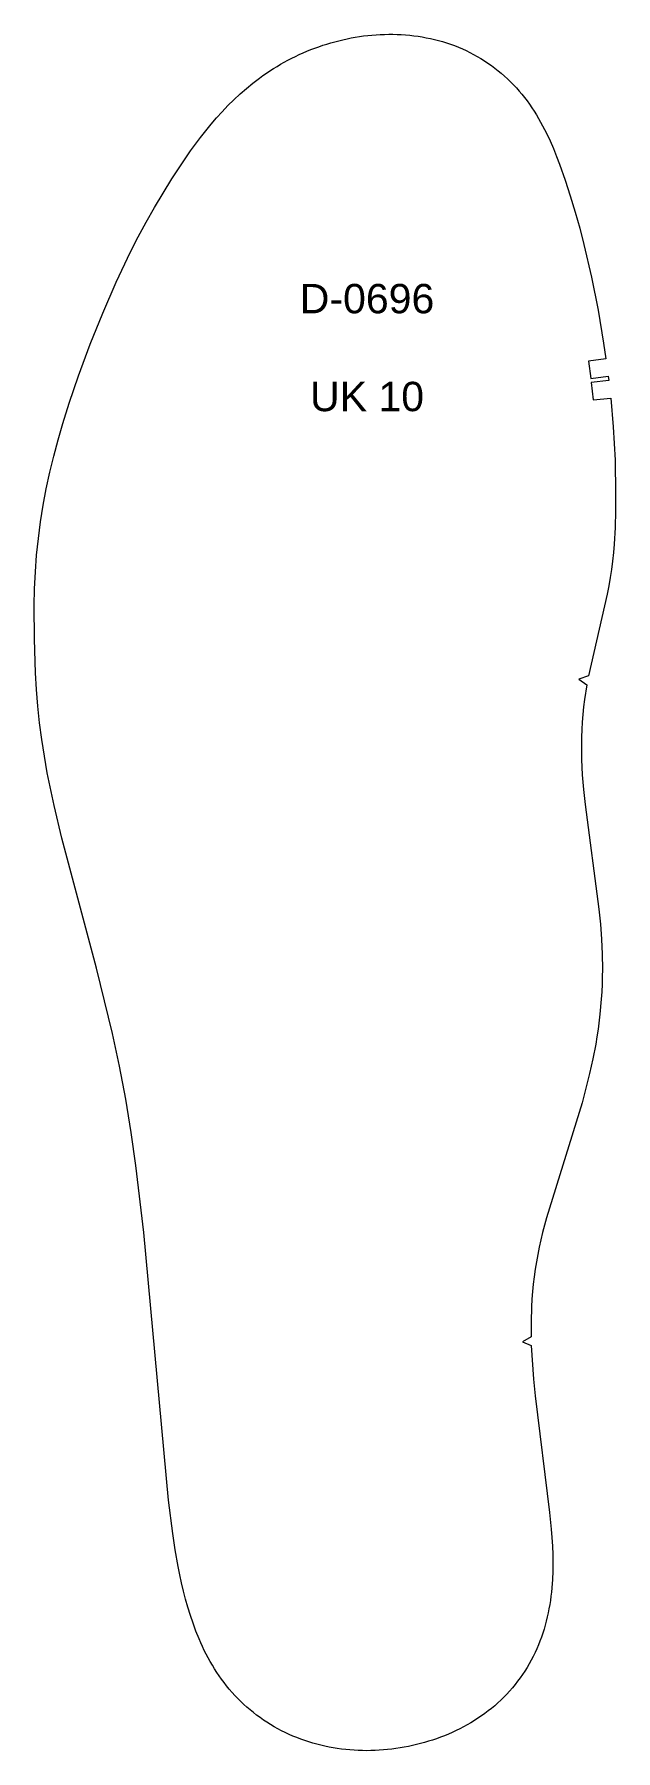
# Model space of a CAD drawing. Header units: millimetres. Extents: x -700 to 1195, y 156 to 469.
# Drawn here: x -164.6 to -65.7, y 176.9 to 469.2 of the extents above; entities that cross this region are included whole.
import ezdxf

# ---------------------------------------------------------------- set-up
doc = ezdxf.new("R2010")
doc.units = ezdxf.units.MM
doc.layers.add('___H_1', color=18, linetype='Continuous', true_color=0x000000)
doc.layers.add('DEFAULT', color=7, linetype='Continuous', true_color=0xffffff)
doc.styles.add('Arial Regular', font='arial.ttf')

msp = doc.modelspace()

# ---------------------------------------------------------------- texts
at = {"layer": '___H_1', "color": 3, "true_color": 0x00ff00, "insert": (-108, 435), "char_height": 5, "width": 53.913, "attachment_point": 2, "style": 'Arial Regular'}
msp.add_mtext('\\P{\\fArial;D-0696}\\P\\P{\\fArial;UK 10}', dxfattribs=at)

# ---------------------------------------------------------------- linework, layer by layer
at = {"layer": 'DEFAULT', "color": 18, "lineweight": 5, "true_color": 0x000000}
msp.add_lwpolyline([(-67.34, 413.93), (-70.31, 413.51), (-69.92, 410.58), (-66.94, 410.95), (-66.85, 410.21), (-69.83, 409.85), (-69.51, 406.92), (-66.52, 407.23), (-66.08, 402.34), (-65.9, 399.49), (-65.77, 396.63), (-65.67, 390.91), (-65.69, 388.05), (-65.78, 385.19), (-65.94, 382.33), (-66.06, 380.91), (-66.2, 379.48), (-66.37, 378.06), (-66.58, 376.65), (-66.83, 375.24), (-67.11, 373.84), (-70.3, 359.9), (-71.93, 359.36), (-70.58, 358.42), (-70.97, 355.89), (-71.13, 354.62), (-71.27, 353.34), (-71.37, 352.06), (-71.44, 350.78), (-71.48, 349.5), (-71.5, 348.22), (-71.47, 345.66), (-71.42, 344.37), (-71.35, 343.09), (-71.14, 340.54), (-70.87, 337.99), (-68.52, 320.2), (-68.26, 317.64), (-68.07, 315.09), (-67.96, 312.53), (-67.93, 309.96), (-67.94, 308.68), (-67.98, 307.4), (-68.04, 306.12), (-68.12, 304.84), (-68.35, 302.29), (-68.66, 299.74), (-68.85, 298.47), (-69.06, 297.21), (-69.55, 294.69), (-70.12, 292.19), (-70.73, 289.7), (-71.39, 287.22), (-77.44, 267.62), (-78.1, 265.14), (-78.68, 262.65), (-78.94, 261.39), (-79.17, 260.13), (-79.38, 258.87), (-79.56, 257.6), (-79.7, 256.32), (-79.82, 255.05), (-79.92, 253.77), (-79.98, 252.49), (-80.05, 249.92), (-80.06, 247.36), (-81.54, 246.48), (-80.03, 245.86), (-79.65, 240.15), (-79.39, 237.3), (-76.91, 217.43), (-76.63, 214.59), (-76.52, 213.16), (-76.43, 211.73), (-76.38, 210.3), (-76.36, 208.87), (-76.37, 207.44), (-76.43, 206.01), (-76.54, 204.59), (-76.61, 203.88), (-76.69, 203.17), (-76.79, 202.46), (-76.9, 201.75), (-77.03, 201.05), (-77.17, 200.35), (-77.32, 199.65), (-77.49, 198.96), (-77.67, 198.26), (-77.87, 197.58), (-78.09, 196.9), (-78.32, 196.22), (-78.56, 195.55), (-78.83, 194.89), (-79.11, 194.23), (-79.4, 193.58), (-79.72, 192.94), (-80.05, 192.3), (-80.39, 191.68), (-80.75, 191.06), (-81.13, 190.45), (-81.52, 189.86), (-81.93, 189.27), (-82.36, 188.7), (-82.8, 188.13), (-83.25, 187.58), (-83.72, 187.04), (-84.2, 186.51), (-84.7, 186), (-85.21, 185.5), (-85.73, 185.01), (-86.26, 184.54), (-86.81, 184.08), (-87.37, 183.64), (-87.94, 183.21), (-88.52, 182.79), (-89.12, 182.39), (-89.72, 182), (-90.33, 181.63), (-90.95, 181.27), (-91.57, 180.93), (-92.21, 180.6), (-92.85, 180.29), (-93.5, 179.98), (-94.15, 179.7), (-94.81, 179.43), (-95.48, 179.17), (-96.15, 178.92), (-96.83, 178.69), (-97.51, 178.48), (-98.2, 178.28), (-98.89, 178.09), (-99.58, 177.91), (-100.28, 177.75), (-100.97, 177.6), (-101.68, 177.47), (-102.38, 177.35), (-103.09, 177.24), (-103.8, 177.15), (-104.51, 177.07), (-105.22, 177), (-105.93, 176.95), (-106.64, 176.91), (-107.36, 176.89), (-108.07, 176.88), (-108.79, 176.89), (-109.5, 176.91), (-110.22, 176.95), (-110.93, 177), (-111.64, 177.07), (-112.35, 177.15), (-113.06, 177.25), (-113.77, 177.36), (-114.47, 177.49), (-115.17, 177.64), (-115.87, 177.8), (-116.56, 177.98), (-117.25, 178.17), (-117.93, 178.38), (-118.61, 178.6), (-119.29, 178.84), (-119.95, 179.1), (-120.62, 179.37), (-121.27, 179.66), (-121.92, 179.96), (-122.56, 180.28), (-123.19, 180.61), (-123.81, 180.96), (-124.43, 181.33), (-125.04, 181.71), (-125.63, 182.1), (-126.22, 182.51), (-126.8, 182.93), (-127.36, 183.37), (-127.92, 183.82), (-128.46, 184.29), (-128.99, 184.77), (-129.51, 185.26), (-130.02, 185.76), (-130.51, 186.28), (-130.99, 186.81), (-131.46, 187.35), (-131.91, 187.91), (-132.35, 188.47), (-132.78, 189.05), (-133.19, 189.63), (-133.59, 190.22), (-133.97, 190.83), (-134.34, 191.44), (-134.7, 192.06), (-135.05, 192.68), (-135.38, 193.32), (-135.71, 193.95), (-136.02, 194.6), (-136.31, 195.25), (-136.6, 195.9), (-137.14, 197.23), (-137.63, 198.57), (-138.08, 199.93), (-138.5, 201.3), (-138.89, 202.67), (-139.25, 204.06), (-139.59, 205.45), (-139.9, 206.84), (-140.18, 208.24), (-140.66, 211.06), (-141.07, 213.89), (-141.78, 219.57), (-145.98, 265.15), (-147.34, 276.51), (-148.15, 282.17), (-149.09, 287.82), (-150.15, 293.44), (-151.35, 299.03), (-154.05, 310.15), (-159.95, 332.26), (-161.28, 337.83), (-162.44, 343.43), (-162.94, 346.25), (-163.38, 349.07), (-163.75, 351.91), (-164.06, 354.75), (-164.28, 357.61), (-164.44, 360.46), (-164.62, 366.18), (-164.65, 371.9), (-164.6, 374.76), (-164.47, 377.62), (-164.26, 380.47), (-163.96, 383.32), (-163.59, 386.15), (-163.14, 388.98), (-162.62, 391.79), (-162.01, 394.58), (-161.34, 397.36), (-160.59, 400.13), (-159.79, 402.87), (-158.7, 406.35), (-157.11, 411.03), (-155.13, 416.39), (-153.01, 421.7), (-150.72, 426.95), (-148.25, 432.11), (-146.95, 434.66), (-145.6, 437.18), (-144.19, 439.67), (-142.73, 442.13), (-141.22, 444.56), (-139.66, 446.95), (-138.04, 449.31), (-137.2, 450.47), (-136.35, 451.62), (-135.47, 452.74), (-134.56, 453.85), (-133.63, 454.94), (-132.67, 456), (-131.69, 457.04), (-130.67, 458.04), (-129.62, 459.02), (-128.55, 459.96), (-127.44, 460.86), (-126.3, 461.73), (-125.72, 462.15), (-125.13, 462.56), (-124.54, 462.95), (-123.94, 463.34), (-123.33, 463.71), (-122.71, 464.08), (-122.09, 464.43), (-121.46, 464.77), (-120.83, 465.1), (-120.18, 465.42), (-119.54, 465.72), (-118.89, 466.01), (-118.23, 466.29), (-117.57, 466.56), (-116.9, 466.82), (-116.23, 467.06), (-115.55, 467.3), (-114.87, 467.51), (-114.18, 467.72), (-113.5, 467.91), (-112.8, 468.09), (-112.11, 468.26), (-111.41, 468.41), (-110.71, 468.55), (-110, 468.68), (-109.3, 468.79), (-108.59, 468.89), (-107.88, 468.97), (-107.17, 469.04), (-106.45, 469.1), (-105.74, 469.14), (-105.03, 469.16), (-104.31, 469.17), (-103.6, 469.17), (-102.88, 469.15), (-102.17, 469.12), (-101.45, 469.07), (-100.74, 469.01), (-100.03, 468.93), (-99.32, 468.84), (-98.61, 468.73), (-97.91, 468.6), (-97.21, 468.46), (-96.51, 468.3), (-95.82, 468.13), (-95.13, 467.94), (-94.45, 467.72), (-93.77, 467.5), (-93.1, 467.25), (-92.43, 466.99), (-91.77, 466.71), (-91.12, 466.41), (-90.48, 466.09), (-89.85, 465.76), (-89.23, 465.41), (-88.61, 465.04), (-88.01, 464.66), (-87.41, 464.27), (-86.83, 463.85), (-86.25, 463.43), (-85.69, 462.98), (-85.14, 462.53), (-84.6, 462.06), (-84.07, 461.57), (-83.56, 461.08), (-83.06, 460.57), (-82.57, 460.05), (-82.1, 459.51), (-81.64, 458.96), (-81.19, 458.41), (-80.76, 457.84), (-80.34, 457.26), (-79.94, 456.67), (-79.54, 456.07), (-79.16, 455.46), (-78.8, 454.85), (-78.45, 454.23), (-78.1, 453.6), (-77.46, 452.32), (-76.85, 451.03), (-76.28, 449.72), (-75.74, 448.39), (-75.23, 447.05), (-74.28, 444.36), (-73.39, 441.64), (-72.57, 438.9), (-71.79, 436.14), (-71.07, 433.38), (-69.79, 427.8), (-68.67, 422.19), (-67.72, 416.55)], close=True, dxfattribs=at)

msp.set_redraw_order([(e.dxf.handle, doc.entitydb.next_handle()) for e in msp.query("TEXT MTEXT ATTDEF DIMENSION ARC_DIMENSION")])  # texts and dimensions are drawn at this point

doc.saveas('drawing.dxf')
